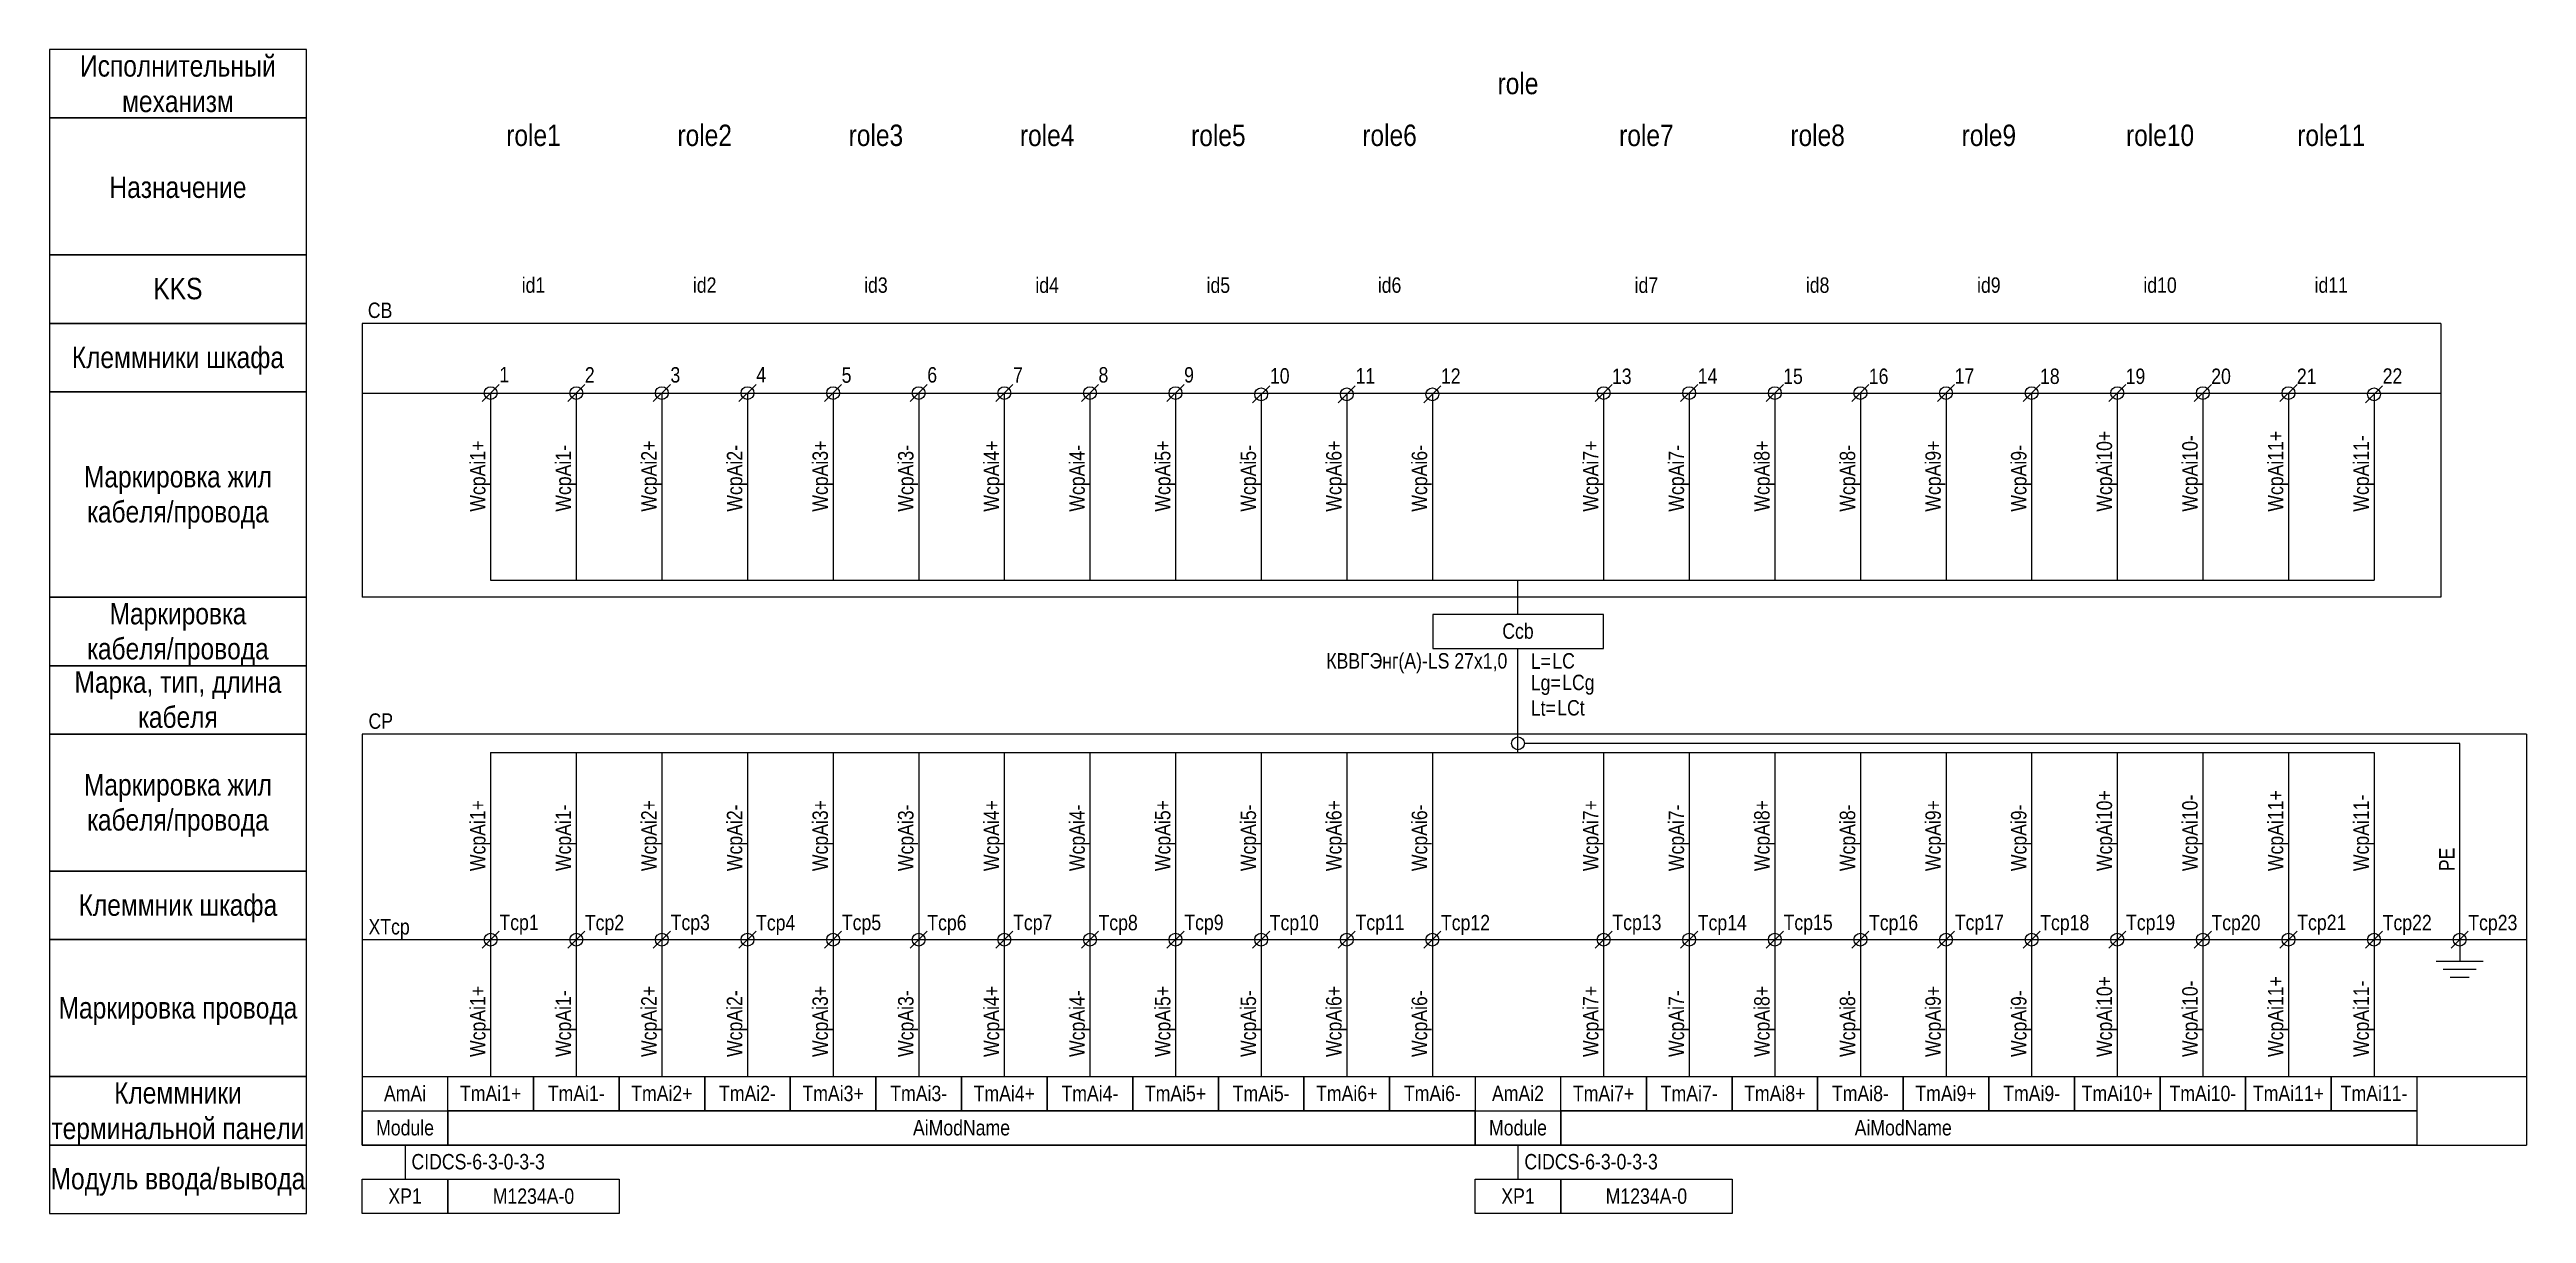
# Model space of a CAD drawing. Header units: millimetres. Extents: x 20 to 309, y -157 to -21.
import ezdxf

# ---------------------------------------------------------------- set-up
doc = ezdxf.new("R2010")
doc.units = ezdxf.units.MM
doc.header["$MEASUREMENT"] = 0
doc.linetypes.add('1_1', pattern=[2000, 1000, -1000])
doc.linetypes.add('4_2_1_2', pattern=[6702.777624, 3527.777672, -1763.888836, 0, -1411.111116])
for name, color, linetype in [('cp_names', 7, 'Continuous'), ('cp_params_ai', 7, 'Continuous'), ('cp_params_di', 7, 'Continuous'), ('cp_static_ai', 7, 'Continuous'), ('cp_static_di', 7, 'Continuous'), ('cp_static_do', 7, 'Continuous'), ('id_names', 7, 'Continuous'), ('id_params_ai', 7, 'Continuous'), ('id_params_di', 7, 'Continuous'), ('id_static_ai', 7, 'Continuous'), ('id_static_di', 7, 'Continuous')]:
    doc.layers.add(name, color=color, linetype=linetype)
doc.styles.add('СГЕНЕРИР_СТИЛЬ_1', font='ARIALN.TTF')

msp = doc.modelspace()

# ---------------------------------------------------------------- texts
at = {"layer": 'cp_names', "color": 7, "linetype": 'Continuous', "lineweight": 15, "insert": (35, -105.664115), "char_height": 2.5, "attachment_point": 2, "line_spacing_factor": 0.982786, "style": 'СГЕНЕРИР_СТИЛЬ_1'}
msp.add_mtext('\\A1;{\\pqc;\\fArial Narrow|b0|i0|c204|p34;Маркировка жил\\P\\pqc;\\fArial Narrow|b0|i0|c204|p34;кабеля/провода}', dxfattribs=at)
at = {"layer": 'cp_names', "color": 7, "linetype": 'Continuous', "lineweight": 15, "char_height": 2.5, "attachment_point": 2, "style": 'СГЕНЕРИР_СТИЛЬ_1'}
for s, insert in [('\\A1;{\\pqc;\\fArial Narrow|b0|i0|c204|p34;Клеммник\\fArial Narrow|b0|i0|c204|p34; шкафа}', (35, -119.717757)), ('\\A1;{\\pqc;\\fArial Narrow|b0|i0|c204|p34;Маркировка \\fArial Narrow|b0|i0|c204|p34;провода}', (35, -131.722933)), ('\\A1;{\\pqc;\\fArial Narrow|b0|i0|c204|p34;Модуль ввода/вывода}', (35.000029, -151.680589))]:
    msp.add_mtext(s, dxfattribs=dict(at, insert=insert))
at = {"layer": 'cp_names', "color": 7, "linetype": 'Continuous', "lineweight": 15, "insert": (35, -141.658923), "char_height": 2.5, "width": 30, "attachment_point": 2, "line_spacing_factor": 0.996518, "style": 'СГЕНЕРИР_СТИЛЬ_1'}
msp.add_mtext('\\A1;{\\pqc;\\fArial Narrow|b0|i0|c204|p34;Клеммник\\fArial Narrow|b0|i0|c204|p34;и терминальной панели}', dxfattribs=at)
at = {"layer": 'cp_params_ai', "color": 7, "linetype": 'Continuous', "lineweight": 15, "char_height": 1.8, "attachment_point": 1, "rotation": 90, "style": 'СГЕНЕРИР_СТИЛЬ_1'}
for s, insert in [('\\A1;{\\pql;\\fArial Narrow|b0|i0|c204|p34;WcpAi\\fArial Narrow|b0|i0|c204|p34;10\\fArial Narrow|b0|i0|c204|p34;+}', (259.116282, -74.999961)), ('\\A1;{\\pql;\\fArial Narrow|b0|i0|c204|p34;WcpAi1\\fArial Narrow|b0|i0|c204|p34;0\\fArial Narrow|b0|i0|c204|p34;-}', (269.116278, -74.999961)), ('\\A1;{\\pql;\\fArial Narrow|b0|i0|c204|p34;WcpAi\\fArial Narrow|b0|i0|c204|p34;11\\fArial Narrow|b0|i0|c204|p34;+}', (279.116279, -74.999961)), ('\\A1;{\\pql;\\fArial Narrow|b0|i0|c204|p34;WcpAi1\\fArial Narrow|b0|i0|c204|p34;1\\fArial Narrow|b0|i0|c204|p34;-}', (289.116275, -74.999961)), ('\\A1;{\\pql;\\fArial Narrow|b0|i0|c204|p34;WcpAi1\\fArial Narrow|b0|i0|c204|p34;+}', (69.116312, -74.999961)), ('\\A1;{\\pql;\\fArial Narrow|b0|i0|c204|p34;Wcp\\fArial Narrow|b0|i0|c204|p34;Ai\\fArial Narrow|b0|i0|c204|p34;1-}', (79.116307, -74.999961)), ('\\A1;{\\pql;\\fArial Narrow|b0|i0|c204|p34;WcpAi\\fArial Narrow|b0|i0|c204|p34;2\\fArial Narrow|b0|i0|c204|p34;+}', (89.116308, -74.999961)), ('\\A1;{\\pql;\\fArial Narrow|b0|i0|c204|p34;WcpAi\\fArial Narrow|b0|i0|c204|p34;2\\fArial Narrow|b0|i0|c204|p34;-}', (99.116304, -74.999961)), ('\\A1;{\\pql;\\fArial Narrow|b0|i0|c204|p34;WcpAi\\fArial Narrow|b0|i0|c204|p34;3\\fArial Narrow|b0|i0|c204|p34;+}', (109.116305, -74.999961)), ('\\A1;{\\pql;\\fArial Narrow|b0|i0|c204|p34;WcpAi\\fArial Narrow|b0|i0|c204|p34;3\\fArial Narrow|b0|i0|c204|p34;-}', (119.116301, -74.999961)), ('\\A1;{\\pql;\\fArial Narrow|b0|i0|c204|p34;WcpAi\\fArial Narrow|b0|i0|c204|p34;4\\fArial Narrow|b0|i0|c204|p34;+}', (129.123925, -74.999961)), ('\\A1;{\\pql;\\fArial Narrow|b0|i0|c204|p34;WcpAi\\fArial Narrow|b0|i0|c204|p34;4\\fArial Narrow|b0|i0|c204|p34;-}', (139.123921, -74.999961)), ('\\A1;{\\pql;\\fArial Narrow|b0|i0|c204|p34;WcpAi\\fArial Narrow|b0|i0|c204|p34;5\\fArial Narrow|b0|i0|c204|p34;+}', (149.123922, -74.999961)), ('\\A1;{\\pql;\\fArial Narrow|b0|i0|c204|p34;WcpAi\\fArial Narrow|b0|i0|c204|p34;5\\fArial Narrow|b0|i0|c204|p34;-}', (159.123918, -74.999961)), ('\\A1;{\\pql;\\fArial Narrow|b0|i0|c204|p34;WcpAi\\fArial Narrow|b0|i0|c204|p34;6\\fArial Narrow|b0|i0|c204|p34;+}', (169.116295, -74.999961)), ('\\A1;{\\pql;\\fArial Narrow|b0|i0|c204|p34;WcpAi\\fArial Narrow|b0|i0|c204|p34;6\\fArial Narrow|b0|i0|c204|p34;-}', (179.116291, -74.999961)), ('\\A1;{\\pql;\\fArial Narrow|b0|i0|c204|p34;WcpAi\\fArial Narrow|b0|i0|c204|p34;7\\fArial Narrow|b0|i0|c204|p34;+}', (199.123916, -74.999961)), ('\\A1;{\\pql;\\fArial Narrow|b0|i0|c204|p34;WcpAi\\fArial Narrow|b0|i0|c204|p34;7\\fArial Narrow|b0|i0|c204|p34;-}', (209.123911, -74.999961)), ('\\A1;{\\pql;\\fArial Narrow|b0|i0|c204|p34;WcpAi\\fArial Narrow|b0|i0|c204|p34;8\\fArial Narrow|b0|i0|c204|p34;+}', (219.116289, -74.999961)), ('\\A1;{\\pql;\\fArial Narrow|b0|i0|c204|p34;WcpAi\\fArial Narrow|b0|i0|c204|p34;8\\fArial Narrow|b0|i0|c204|p34;-}', (229.116284, -74.999961)), ('\\A1;{\\pql;\\fArial Narrow|b0|i0|c204|p34;WcpAi\\fArial Narrow|b0|i0|c204|p34;9\\fArial Narrow|b0|i0|c204|p34;+}', (239.116286, -74.999961)), ('\\A1;{\\pql;\\fArial Narrow|b0|i0|c204|p34;WcpAi\\fArial Narrow|b0|i0|c204|p34;9\\fArial Narrow|b0|i0|c204|p34;-}', (249.116281, -74.999961)), ('\\A1;{\\pql;\\fArial Narrow|b0|i0|c204|p34;WcpAi1\\fArial Narrow|b0|i0|c204|p34;+}', (69.116313, -116.999995)), ('\\A1;{\\pql;\\fArial Narrow|b0|i0|c204|p34;Wcp\\fArial Narrow|b0|i0|c204|p34;Ai\\fArial Narrow|b0|i0|c204|p34;1-}', (79.116309, -116.999995)), ('\\A1;{\\pql;\\fArial Narrow|b0|i0|c204|p34;WcpAi\\fArial Narrow|b0|i0|c204|p34;2\\fArial Narrow|b0|i0|c204|p34;+}', (89.11631, -116.999995)), ('\\A1;{\\pql;\\fArial Narrow|b0|i0|c204|p34;WcpAi\\fArial Narrow|b0|i0|c204|p34;2\\fArial Narrow|b0|i0|c204|p34;-}', (99.116306, -116.999995)), ('\\A1;{\\pql;\\fArial Narrow|b0|i0|c204|p34;WcpAi\\fArial Narrow|b0|i0|c204|p34;3\\fArial Narrow|b0|i0|c204|p34;+}', (109.116307, -116.999995)), ('\\A1;{\\pql;\\fArial Narrow|b0|i0|c204|p34;WcpAi\\fArial Narrow|b0|i0|c204|p34;3\\fArial Narrow|b0|i0|c204|p34;-}', (119.116302, -116.999995)), ('\\A1;{\\pql;\\fArial Narrow|b0|i0|c204|p34;WcpAi\\fArial Narrow|b0|i0|c204|p34;4\\fArial Narrow|b0|i0|c204|p34;+}', (129.123927, -116.999995)), ('\\A1;{\\pql;\\fArial Narrow|b0|i0|c204|p34;WcpAi\\fArial Narrow|b0|i0|c204|p34;4\\fArial Narrow|b0|i0|c204|p34;-}', (139.123923, -116.999995)), ('\\A1;{\\pql;\\fArial Narrow|b0|i0|c204|p34;WcpAi\\fArial Narrow|b0|i0|c204|p34;5\\fArial Narrow|b0|i0|c204|p34;+}', (149.123924, -116.999995)), ('\\A1;{\\pql;\\fArial Narrow|b0|i0|c204|p34;WcpAi\\fArial Narrow|b0|i0|c204|p34;5\\fArial Narrow|b0|i0|c204|p34;-}', (159.123919, -116.999995)), ('\\A1;{\\pql;\\fArial Narrow|b0|i0|c204|p34;WcpAi\\fArial Narrow|b0|i0|c204|p34;6\\fArial Narrow|b0|i0|c204|p34;+}', (169.116297, -116.999995)), ('\\A1;{\\pql;\\fArial Narrow|b0|i0|c204|p34;WcpAi\\fArial Narrow|b0|i0|c204|p34;6\\fArial Narrow|b0|i0|c204|p34;-}', (179.116293, -116.999995)), ('\\A1;{\\pql;\\fArial Narrow|b0|i0|c204|p34;WcpAi\\fArial Narrow|b0|i0|c204|p34;7\\fArial Narrow|b0|i0|c204|p34;+}', (199.123917, -116.999995)), ('\\A1;{\\pql;\\fArial Narrow|b0|i0|c204|p34;WcpAi\\fArial Narrow|b0|i0|c204|p34;7\\fArial Narrow|b0|i0|c204|p34;-}', (209.123913, -116.999995)), ('\\A1;{\\pql;\\fArial Narrow|b0|i0|c204|p34;WcpAi\\fArial Narrow|b0|i0|c204|p34;8\\fArial Narrow|b0|i0|c204|p34;+}', (219.11629, -116.999995)), ('\\A1;{\\pql;\\fArial Narrow|b0|i0|c204|p34;WcpAi\\fArial Narrow|b0|i0|c204|p34;8\\fArial Narrow|b0|i0|c204|p34;-}', (229.116286, -116.999995)), ('\\A1;{\\pql;\\fArial Narrow|b0|i0|c204|p34;WcpAi\\fArial Narrow|b0|i0|c204|p34;9\\fArial Narrow|b0|i0|c204|p34;+}', (239.116287, -116.999995)), ('\\A1;{\\pql;\\fArial Narrow|b0|i0|c204|p34;WcpAi\\fArial Narrow|b0|i0|c204|p34;9\\fArial Narrow|b0|i0|c204|p34;-}', (249.116283, -116.999995)), ('\\A1;{\\pql;\\fArial Narrow|b0|i0|c204|p34;WcpAi\\fArial Narrow|b0|i0|c204|p34;10\\fArial Narrow|b0|i0|c204|p34;+}', (259.116284, -116.999995)), ('\\A1;{\\pql;\\fArial Narrow|b0|i0|c204|p34;WcpAi1\\fArial Narrow|b0|i0|c204|p34;0\\fArial Narrow|b0|i0|c204|p34;-}', (269.11628, -116.999995)), ('\\A1;{\\pql;\\fArial Narrow|b0|i0|c204|p34;WcpAi\\fArial Narrow|b0|i0|c204|p34;11\\fArial Narrow|b0|i0|c204|p34;+}', (279.116281, -116.999995)), ('\\A1;{\\pql;\\fArial Narrow|b0|i0|c204|p34;WcpAi1\\fArial Narrow|b0|i0|c204|p34;1\\fArial Narrow|b0|i0|c204|p34;-}', (289.116276, -116.999995)), ('\\A1;{\\pql;\\fArial Narrow|b0|i0|c204|p34;WcpAi\\fArial Narrow|b0|i0|c204|p34;10\\fArial Narrow|b0|i0|c204|p34;+}', (259.116284, -138.715373)), ('\\A1;{\\pql;\\fArial Narrow|b0|i0|c204|p34;Wcp\\fArial Narrow|b0|i0|c204|p34;Ai\\fArial Narrow|b0|i0|c204|p34;10-}', (269.11628, -138.715373)), ('\\A1;{\\pql;\\fArial Narrow|b0|i0|c204|p34;WcpAi\\fArial Narrow|b0|i0|c204|p34;11\\fArial Narrow|b0|i0|c204|p34;+}', (279.116281, -138.715373)), ('\\A1;{\\pql;\\fArial Narrow|b0|i0|c204|p34;Wcp\\fArial Narrow|b0|i0|c204|p34;Ai\\fArial Narrow|b0|i0|c204|p34;11-}', (289.116276, -138.715373)), ('\\A1;{\\pql;\\fArial Narrow|b0|i0|c204|p34;WcpAi1\\fArial Narrow|b0|i0|c204|p34;+}', (69.116313, -138.715373)), ('\\A1;{\\pql;\\fArial Narrow|b0|i0|c204|p34;Wcp\\fArial Narrow|b0|i0|c204|p34;Ai\\fArial Narrow|b0|i0|c204|p34;1-}', (79.116309, -138.715373)), ('\\A1;{\\pql;\\fArial Narrow|b0|i0|c204|p34;WcpAi\\fArial Narrow|b0|i0|c204|p34;2\\fArial Narrow|b0|i0|c204|p34;+}', (89.11631, -138.715373)), ('\\A1;{\\pql;\\fArial Narrow|b0|i0|c204|p34;WcpAi\\fArial Narrow|b0|i0|c204|p34;2\\fArial Narrow|b0|i0|c204|p34;-}', (99.116306, -138.715373)), ('\\A1;{\\pql;\\fArial Narrow|b0|i0|c204|p34;WcpAi\\fArial Narrow|b0|i0|c204|p34;3\\fArial Narrow|b0|i0|c204|p34;+}', (109.116307, -138.715373)), ('\\A1;{\\pql;\\fArial Narrow|b0|i0|c204|p34;Wcp\\fArial Narrow|b0|i0|c204|p34;Ai\\fArial Narrow|b0|i0|c204|p34;3-}', (119.116302, -138.715373)), ('\\A1;{\\pql;\\fArial Narrow|b0|i0|c204|p34;WcpAi\\fArial Narrow|b0|i0|c204|p34;4\\fArial Narrow|b0|i0|c204|p34;+}', (129.123927, -138.715373)), ('\\A1;{\\pql;\\fArial Narrow|b0|i0|c204|p34;Wcp\\fArial Narrow|b0|i0|c204|p34;Ai\\fArial Narrow|b0|i0|c204|p34;4-}', (139.123923, -138.715373)), ('\\A1;{\\pql;\\fArial Narrow|b0|i0|c204|p34;WcpAi\\fArial Narrow|b0|i0|c204|p34;5\\fArial Narrow|b0|i0|c204|p34;+}', (149.123924, -138.715373)), ('\\A1;{\\pql;\\fArial Narrow|b0|i0|c204|p34;Wcp\\fArial Narrow|b0|i0|c204|p34;Ai\\fArial Narrow|b0|i0|c204|p34;5-}', (159.123919, -138.715373)), ('\\A1;{\\pql;\\fArial Narrow|b0|i0|c204|p34;WcpAi\\fArial Narrow|b0|i0|c204|p34;6\\fArial Narrow|b0|i0|c204|p34;+}', (169.116297, -138.715373)), ('\\A1;{\\pql;\\fArial Narrow|b0|i0|c204|p34;Wcp\\fArial Narrow|b0|i0|c204|p34;Ai\\fArial Narrow|b0|i0|c204|p34;6-}', (179.116293, -138.715373)), ('\\A1;{\\pql;\\fArial Narrow|b0|i0|c204|p34;WcpAi\\fArial Narrow|b0|i0|c204|p34;7\\fArial Narrow|b0|i0|c204|p34;+}', (199.123917, -138.715373)), ('\\A1;{\\pql;\\fArial Narrow|b0|i0|c204|p34;Wcp\\fArial Narrow|b0|i0|c204|p34;Ai\\fArial Narrow|b0|i0|c204|p34;7-}', (209.123913, -138.715373)), ('\\A1;{\\pql;\\fArial Narrow|b0|i0|c204|p34;WcpAi\\fArial Narrow|b0|i0|c204|p34;8\\fArial Narrow|b0|i0|c204|p34;+}', (219.11629, -138.715373)), ('\\A1;{\\pql;\\fArial Narrow|b0|i0|c204|p34;Wcp\\fArial Narrow|b0|i0|c204|p34;Ai\\fArial Narrow|b0|i0|c204|p34;8-}', (229.116286, -138.715373)), ('\\A1;{\\pql;\\fArial Narrow|b0|i0|c204|p34;WcpAi\\fArial Narrow|b0|i0|c204|p34;9\\fArial Narrow|b0|i0|c204|p34;+}', (239.116287, -138.715373)), ('\\A1;{\\pql;\\fArial Narrow|b0|i0|c204|p34;Wcp\\fArial Narrow|b0|i0|c204|p34;Ai\\fArial Narrow|b0|i0|c204|p34;9-}', (249.116283, -138.715373))]:
    msp.add_mtext(s, dxfattribs=dict(at, insert=insert))
at = {"layer": 'cp_params_ai', "color": 7, "linetype": 'Continuous', "lineweight": 15, "char_height": 1.8, "style": 'СГЕНЕРИР_СТИЛЬ_1'}
for s, insert, attachment_point in [('\\A1;{\\pql;\\fArial Narrow|b0|i0|c204|p34;CP}', (57.259036, -98.566398), 1), ('\\A1;{\\pql;\\fArial Narrow|b0|i0|c204|p34;XTcp}', (57.259036, -122.598162), 1), ('\\A1;{\\pql;\\fArial Narrow|b0|i0|c204|p34;Tcp1}', (72.55263, -122.087352), 1), ('\\A1;{\\pql;\\fArial Narrow|b0|i0|c204|p34;Tcp\\fArial Narrow|b0|i0|c204|p34;2}', (82.528954, -122.111029), 1), ('\\A1;{\\pql;\\fArial Narrow|b0|i0|c204|p34;Tcp\\fArial Narrow|b0|i0|c204|p34;3}', (92.552627, -122.087352), 1), ('\\A1;{\\pql;\\fArial Narrow|b0|i0|c204|p34;Tcp\\fArial Narrow|b0|i0|c204|p34;4}', (102.528951, -122.118652), 1), ('\\A1;{\\pql;\\fArial Narrow|b0|i0|c204|p34;Tcp\\fArial Narrow|b0|i0|c204|p34;5}', (112.552624, -122.094976), 1), ('\\A1;{\\pql;\\fArial Narrow|b0|i0|c204|p34;Tcp\\fArial Narrow|b0|i0|c204|p34;6}', (122.528947, -122.111029), 1), ('\\A1;{\\pql;\\fArial Narrow|b0|i0|c204|p34;Tcp\\fArial Narrow|b0|i0|c204|p34;7}', (132.55262, -122.094976), 1), ('\\A1;{\\pql;\\fArial Narrow|b0|i0|c204|p34;Tcp\\fArial Narrow|b0|i0|c204|p34;8}', (142.528944, -122.111029), 1), ('\\A1;{\\pql;\\fArial Narrow|b0|i0|c204|p34;Tcp\\fArial Narrow|b0|i0|c204|p34;9}', (152.552617, -122.087352), 1), ('\\A1;{\\pql;\\fArial Narrow|b0|i0|c204|p34;Tcp\\fArial Narrow|b0|i0|c204|p34;10}', (162.528941, -122.111029), 1), ('\\A1;{\\pql;\\fArial Narrow|b0|i0|c204|p34;Tcp\\fArial Narrow|b0|i0|c204|p34;1\\fArial Narrow|b0|i0|c204|p34;1}', (172.552614, -122.087352), 1), ('\\A1;{\\pql;\\fArial Narrow|b0|i0|c204|p34;Tcp\\fArial Narrow|b0|i0|c204|p34;1\\fArial Narrow|b0|i0|c204|p34;2}', (182.528937, -122.111029), 1), ('\\A1;{\\pql;\\fArial Narrow|b0|i0|c204|p34;Tcp1\\fArial Narrow|b0|i0|c204|p34;3}', (202.552611, -122.087352), 1), ('\\A1;{\\pql;\\fArial Narrow|b0|i0|c204|p34;Tcp\\fArial Narrow|b0|i0|c204|p34;14}', (212.528934, -122.111029), 1), ('\\A1;{\\pql;\\fArial Narrow|b0|i0|c204|p34;Tcp1\\fArial Narrow|b0|i0|c204|p34;5}', (222.552607, -122.087352), 1), ('\\A1;{\\pql;\\fArial Narrow|b0|i0|c204|p34;Tcp\\fArial Narrow|b0|i0|c204|p34;16}', (232.528931, -122.111029), 1), ('\\A1;{\\pql;\\fArial Narrow|b0|i0|c204|p34;Tcp1\\fArial Narrow|b0|i0|c204|p34;7}', (242.552604, -122.087352), 1), ('\\A1;{\\pql;\\fArial Narrow|b0|i0|c204|p34;Tcp\\fArial Narrow|b0|i0|c204|p34;18}', (252.528928, -122.111029), 1), ('\\A1;{\\pql;\\fArial Narrow|b0|i0|c204|p34;Tcp\\fArial Narrow|b0|i0|c204|p34;19}', (262.552601, -122.087352), 1), ('\\A1;{\\pql;\\fArial Narrow|b0|i0|c204|p34;Tcp2\\fArial Narrow|b0|i0|c204|p34;0}', (272.528924, -122.111029), 1), ('\\A1;{\\pql;\\fArial Narrow|b0|i0|c204|p34;Tcp\\fArial Narrow|b0|i0|c204|p34;2\\fArial Narrow|b0|i0|c204|p34;1}', (282.552598, -122.087352), 1), ('\\A1;{\\pql;\\fArial Narrow|b0|i0|c204|p34;Tcp\\fArial Narrow|b0|i0|c204|p34;2\\fArial Narrow|b0|i0|c204|p34;2}', (292.528921, -122.111029), 1), ('\\A1;{\\pql;\\fArial Narrow|b0|i0|c204|p34;Tcp2\\fArial Narrow|b0|i0|c204|p34;3}', (302.528921, -122.111029), 1), ('\\A1;{\\pqc;\\fArial Narrow|b0|i0|c204|p34;Tm\\fArial Narrow|b0|i0|c204|p34;Ai\\fArial Narrow|b0|i0|c204|p34;1+}', (71.525773, -142.072897), 2), ('\\A1;{\\pqc;\\fArial Narrow|b0|i0|c204|p34;Tm\\fArial Narrow|b0|i0|c204|p34;Ai\\fArial Narrow|b0|i0|c204|p34;1-}', (81.525773, -142.072897), 2), ('\\A1;{\\pqc;\\fArial Narrow|b0|i0|c204|p34;Tm\\fArial Narrow|b0|i0|c204|p34;Ai\\fArial Narrow|b0|i0|c204|p34;2+}', (91.52577, -142.072893), 2), ('\\A1;{\\pqc;\\fArial Narrow|b0|i0|c204|p34;Tm\\fArial Narrow|b0|i0|c204|p34;Ai\\fArial Narrow|b0|i0|c204|p34;2-}', (101.52577, -142.072893), 2), ('\\A1;{\\pqc;\\fArial Narrow|b0|i0|c204|p34;Tm\\fArial Narrow|b0|i0|c204|p34;Ai\\fArial Narrow|b0|i0|c204|p34;3+}', (111.525766, -142.072893), 2), ('\\A1;{\\pqc;\\fArial Narrow|b0|i0|c204|p34;Tm\\fArial Narrow|b0|i0|c204|p34;Ai\\fArial Narrow|b0|i0|c204|p34;3-}', (121.525766, -142.072893), 2), ('\\A1;{\\pqc;\\fArial Narrow|b0|i0|c204|p34;Tm\\fArial Narrow|b0|i0|c204|p34;Ai\\fArial Narrow|b0|i0|c204|p34;4+}', (131.525763, -142.080517), 2), ('\\A1;{\\pqc;\\fArial Narrow|b0|i0|c204|p34;Tm\\fArial Narrow|b0|i0|c204|p34;Ai\\fArial Narrow|b0|i0|c204|p34;4-}', (141.525763, -142.080517), 2), ('\\A1;{\\pqc;\\fArial Narrow|b0|i0|c204|p34;Tm\\fArial Narrow|b0|i0|c204|p34;Ai\\fArial Narrow|b0|i0|c204|p34;5+}', (151.52576, -142.080517), 2), ('\\A1;{\\pqc;\\fArial Narrow|b0|i0|c204|p34;Tm\\fArial Narrow|b0|i0|c204|p34;Ai\\fArial Narrow|b0|i0|c204|p34;5-}', (161.52576, -142.080517), 2), ('\\A1;{\\pqc;\\fArial Narrow|b0|i0|c204|p34;Tm\\fArial Narrow|b0|i0|c204|p34;Ai\\fArial Narrow|b0|i0|c204|p34;6+}', (171.525757, -142.072893), 2), ('\\A1;{\\pqc;\\fArial Narrow|b0|i0|c204|p34;Tm\\fArial Narrow|b0|i0|c204|p34;Ai\\fArial Narrow|b0|i0|c204|p34;6-}', (181.525757, -142.072893), 2), ('\\A1;{\\pqc;\\fArial Narrow|b0|i0|c204|p34;Tm\\fArial Narrow|b0|i0|c204|p34;Ai\\fArial Narrow|b0|i0|c204|p34;7+}', (201.525753, -142.080517), 2), ('\\A1;{\\pqc;\\fArial Narrow|b0|i0|c204|p34;Tm\\fArial Narrow|b0|i0|c204|p34;Ai\\fArial Narrow|b0|i0|c204|p34;7-}', (211.525753, -142.080517), 2), ('\\A1;{\\pqc;\\fArial Narrow|b0|i0|c204|p34;Tm\\fArial Narrow|b0|i0|c204|p34;Ai\\fArial Narrow|b0|i0|c204|p34;8+}', (221.52575, -142.072893), 2), ('\\A1;{\\pqc;\\fArial Narrow|b0|i0|c204|p34;Tm\\fArial Narrow|b0|i0|c204|p34;Ai\\fArial Narrow|b0|i0|c204|p34;8-}', (231.52575, -142.072893), 2), ('\\A1;{\\pqc;\\fArial Narrow|b0|i0|c204|p34;Tm\\fArial Narrow|b0|i0|c204|p34;Ai\\fArial Narrow|b0|i0|c204|p34;9+}', (241.525747, -142.072893), 2), ('\\A1;{\\pqc;\\fArial Narrow|b0|i0|c204|p34;Tm\\fArial Narrow|b0|i0|c204|p34;Ai\\fArial Narrow|b0|i0|c204|p34;9-}', (251.525747, -142.072893), 2), ('\\A1;{\\pqc;\\fArial Narrow|b0|i0|c204|p34;Tm\\fArial Narrow|b0|i0|c204|p34;Ai\\fArial Narrow|b0|i0|c204|p34;10+}', (261.525743, -142.072893), 2), ('\\A1;{\\pqc;\\fArial Narrow|b0|i0|c204|p34;Tm\\fArial Narrow|b0|i0|c204|p34;Ai\\fArial Narrow|b0|i0|c204|p34;10-}', (271.525743, -142.072893), 2), ('\\A1;{\\pqc;\\fArial Narrow|b0|i0|c204|p34;Tm\\fArial Narrow|b0|i0|c204|p34;Ai\\fArial Narrow|b0|i0|c204|p34;11+}', (281.52574, -142.072893), 2), ('\\A1;{\\pqc;\\fArial Narrow|b0|i0|c204|p34;Tm\\fArial Narrow|b0|i0|c204|p34;Ai\\fArial Narrow|b0|i0|c204|p34;11-}', (291.52574, -142.072893), 2), ('\\A1;{\\pqc;\\fArial Narrow|b0|i0|c204|p34;AiModName}', (126.525763, -146.080512), 2), ('\\A1;{\\pqc;\\fArial Narrow|b0|i0|c204|p34;AiModName}', (236.525747, -146.080512), 2)]:
    msp.add_mtext(s, dxfattribs=dict(at, insert=insert, attachment_point=attachment_point))
at = {"layer": 'cp_params_di', "color": 7, "linetype": 'Continuous', "lineweight": 15, "char_height": 1.8, "style": 'СГЕНЕРИР_СТИЛЬ_1'}
for s, insert, attachment_point in [('\\A1;{\\pql;\\fArial Narrow|b0|i0|c204|p34;CB}', (57.181387, -50.566396), 1), ('\\A1;{\\pqc;\\fArial Narrow|b0|i0|c204|p34;Am\\fArial Narrow|b0|i0|c204|p34;A\\fArial Narrow|b0|i0|c204|p34;i}', (61.525773, -142.080517), 2), ('\\A1;{\\pqc;\\fArial Narrow|b0|i0|c204|p34;AmAi\\fArial Narrow|b0|i0|c204|p34;2}', (191.525753, -142.072894), 2)]:
    msp.add_mtext(s, dxfattribs=dict(at, insert=insert, attachment_point=attachment_point))
at = {"layer": 'cp_static_ai', "color": 7, "linetype": 'Continuous', "lineweight": 15, "char_height": 1.8, "attachment_point": 1, "style": 'СГЕНЕРИР_СТИЛЬ_1'}
for s, insert in [('\\A1;{\\pql;\\fArial Narrow|b0|i0|c204|p34;1}', (72.55263, -58.087352)), ('\\A1;{\\pql;\\fArial Narrow|b0|i0|c204|p34;2}', (82.528954, -58.111029)), ('\\A1;{\\pql;\\fArial Narrow|b0|i0|c204|p34;\\fArial Narrow|b0|i0|c204|p34;\\fArial Narrow|b0|i0|c204|p34;3}', (92.528954, -58.111029)), ('\\A1;{\\pql;\\fArial Narrow|b0|i0|c204|p34;\\fArial Narrow|b0|i0|c204|p34;\\fArial Narrow|b0|i0|c204|p34;4}', (102.55263, -58.094976)), ('\\A1;{\\pql;\\fArial Narrow|b0|i0|c204|p34;\\fArial Narrow|b0|i0|c204|p34;\\fArial Narrow|b0|i0|c204|p34;5}', (112.528954, -58.138135)), ('\\A1;{\\pql;\\fArial Narrow|b0|i0|c204|p34;\\fArial Narrow|b0|i0|c204|p34;\\fArial Narrow|b0|i0|c204|p34;6}', (122.528954, -58.111029)), ('\\A1;{\\pql;\\fArial Narrow|b0|i0|c204|p34;\\fArial Narrow|b0|i0|c204|p34;7}', (132.55263, -58.114458)), ('\\A1;{\\pql;\\fArial Narrow|b0|i0|c204|p34;\\fArial Narrow|b0|i0|c204|p34;8}', (142.528954, -58.111029)), ('\\A1;{\\pql;\\fArial Narrow|b0|i0|c204|p34;\\fArial Narrow|b0|i0|c204|p34;9}', (152.528954, -58.111029)), ('\\A1;{\\pql;\\fArial Narrow|b0|i0|c204|p34;1\\fArial Narrow|b0|i0|c204|p34;0}', (162.552614, -58.230241)), ('\\A1;{\\pql;\\fArial Narrow|b0|i0|c204|p34;1\\fArial Narrow|b0|i0|c204|p34;1}', (172.552611, -58.230241)), ('\\A1;{\\pql;\\fArial Narrow|b0|i0|c204|p34;1\\fArial Narrow|b0|i0|c204|p34;2}', (182.528937, -58.253918)), ('\\A1;{\\pql;\\fArial Narrow|b0|i0|c204|p34;1\\fArial Narrow|b0|i0|c204|p34;3}', (202.505261, -58.277594)), ('\\A1;{\\pql;\\fArial Narrow|b0|i0|c204|p34;1\\fArial Narrow|b0|i0|c204|p34;4}', (212.528937, -58.253918)), ('\\A1;{\\pql;\\fArial Narrow|b0|i0|c204|p34;1\\fArial Narrow|b0|i0|c204|p34;5}', (222.505261, -58.277594)), ('\\A1;{\\pql;\\fArial Narrow|b0|i0|c204|p34;1\\fArial Narrow|b0|i0|c204|p34;6}', (232.505261, -58.277594)), ('\\A1;{\\pql;\\fArial Narrow|b0|i0|c204|p34;1\\fArial Narrow|b0|i0|c204|p34;7}', (242.528937, -58.253918)), ('\\A1;{\\pql;\\fArial Narrow|b0|i0|c204|p34;1\\fArial Narrow|b0|i0|c204|p34;8}', (252.505261, -58.277594)), ('\\A1;{\\pql;\\fArial Narrow|b0|i0|c204|p34;1\\fArial Narrow|b0|i0|c204|p34;9}', (262.505261, -58.277594)), ('\\A1;{\\pql;\\fArial Narrow|b0|i0|c204|p34;20}', (272.505254, -58.277594)), ('\\A1;{\\pql;\\fArial Narrow|b0|i0|c204|p34;21}', (282.505254, -58.277594)), ('\\A1;{\\pql;\\fArial Narrow|b0|i0|c204|p34;22}', (292.528931, -58.253918))]:
    msp.add_mtext(s, dxfattribs=dict(at, insert=insert))
at = {"layer": 'cp_static_ai', "color": 7, "linetype": 'Continuous', "lineweight": 15, "insert": (299.123904, -116.999995), "char_height": 1.8, "attachment_point": 1, "rotation": 90, "style": 'СГЕНЕРИР_СТИЛЬ_1'}
msp.add_mtext('\\A1;{\\pql;\\fArial Narrow|b0|i0|c204|p34;PE}', dxfattribs=at)
at = {"layer": 'cp_static_do', "color": 7, "linetype": 'Continuous', "lineweight": 15, "char_height": 1.8, "attachment_point": 2, "style": 'СГЕНЕРИР_СТИЛЬ_1'}
for s, insert in [('\\A1;{\\pqc;\\fArial Narrow|b0|i0|c204|p34;Module}', (61.525773, -146.080516)), ('\\A1;{\\pqc;\\fArial Narrow|b0|i0|c204|p34;Module}', (191.525753, -146.080516)), ('\\A1;{\\pqc;\\fArial Narrow|b0|i0|c204|p34;XP1}', (61.525773, -154.072891)), ('\\A1;{\\pqc;\\fArial Narrow|b0|i0|c204|p34;M12\\fArial Narrow|b0|i0|c204|p34;34A\\fArial Narrow|b0|i0|c204|p34;-0}', (76.525773, -154.0729)), ('\\A1;{\\pqc;\\fArial Narrow|b0|i0|c204|p34;XP1}', (191.525753, -154.072891)), ('\\A1;{\\pqc;\\fArial Narrow|b0|i0|c204|p34;M12\\fArial Narrow|b0|i0|c204|p34;34A\\fArial Narrow|b0|i0|c204|p34;-0}', (206.525753, -154.0729))]:
    msp.add_mtext(s, dxfattribs=dict(at, insert=insert))
at = {"layer": 'id_names', "color": 7, "linetype": 'Continuous', "lineweight": 15, "char_height": 2.5, "attachment_point": 2, "style": 'СГЕНЕРИР_СТИЛЬ_1'}
for s, insert, line_spacing_factor in [('\\A1;{\\pqc;\\fArial Narrow|b0|i0|c204|p34;Исполнительный\\P\\pqc;\\fArial Narrow|b0|i0|c204|p34;механизм}', (35, -21.664115), 0.994649), ('\\A1;{\\pqc;\\fArial Narrow|b0|i0|c204|p34;Маркировка жил\\P\\pqc;\\fArial Narrow|b0|i0|c204|p34;кабеля/провода}', (35, -69.664115), 0.982786), ('\\A1;{\\pqc;\\fArial Narrow|b0|i0|c204|p34;Маркировка\\P\\pqc;\\fArial Narrow|b0|i0|c204|p34;кабеля/провода}', (35, -85.664113), 0.982786), ('\\A1;{\\pqc;\\fArial Narrow|b0|i0|c204|p34;Марка, тип\\fArial Narrow|b0|i0|c204|p34;, длина\\P\\pqc;\\fArial Narrow|b0|i0|c204|p34;кабеля}', (35, -93.664115), 0.98101)]:
    msp.add_mtext(s, dxfattribs=dict(at, insert=insert, line_spacing_factor=line_spacing_factor))
for s, insert in [('\\A1;{\\pqc;\\fArial Narrow|b0|i0|c204|p34;Назначение}', (35, -35.840591)), ('\\A1;{\\pqc;\\fArial Narrow|b0|i0|c204|p34;KKS}', (35, -47.678817)), ('\\A1;{\\pqc;\\fArial Narrow|b0|i0|c204|p34;Клеммники шкафа}', (35, -55.717755))]:
    msp.add_mtext(s, dxfattribs=dict(at, insert=insert))
at = {"layer": 'id_params_ai', "color": 7, "linetype": 'Continuous', "lineweight": 15, "attachment_point": 2, "style": 'СГЕНЕРИР_СТИЛЬ_1'}
for s, insert, char_height in [('\\A1;{\\pqc;\\fArial Narrow|b0|i0|c204|p34;role}', (191.525753, -23.722937), 2.5), ('\\A1;{\\pqc;\\fArial Narrow|b0|i0|c204|p34;C\\fArial Narrow|b0|i0|c204|p34;cb}', (191.525753, -88.04875), 1.8)]:
    msp.add_mtext(s, dxfattribs=dict(at, insert=insert, char_height=char_height))
at = {"layer": 'id_params_ai', "color": 7, "linetype": 'Continuous', "lineweight": 15, "width": 18, "attachment_point": 2, "style": 'СГЕНЕРИР_СТИЛЬ_1'}
for s, insert, char_height in [('\\A1;{\\pqc;\\fArial Narrow|b0|i0|c204|p34;role\\fArial Narrow|b0|i0|c204|p34;1}', (76.525773, -29.771176), 2.5), ('\\A1;{\\pqc;\\fArial Narrow|b0|i0|c204|p34;role\\fArial Narrow|b0|i0|c204|p34;2}', (96.525773, -29.771176), 2.5), ('\\A1;{\\pqc;\\fArial Narrow|b0|i0|c204|p34;role\\fArial Narrow|b0|i0|c204|p34;3}', (116.525773, -29.771176), 2.5), ('\\A1;{\\pqc;\\fArial Narrow|b0|i0|c204|p34;role\\fArial Narrow|b0|i0|c204|p34;4}', (136.525773, -29.781765), 2.5), ('\\A1;{\\pqc;\\fArial Narrow|b0|i0|c204|p34;role\\fArial Narrow|b0|i0|c204|p34;5}', (156.525773, -29.781765), 2.5), ('\\A1;{\\pqc;\\fArial Narrow|b0|i0|c204|p34;role\\fArial Narrow|b0|i0|c204|p34;6}', (176.525773, -29.771176), 2.5), ('\\A1;{\\pqc;\\fArial Narrow|b0|i0|c204|p34;role\\fArial Narrow|b0|i0|c204|p34;7}', (206.525773, -29.781765), 2.5), ('\\A1;{\\pqc;\\fArial Narrow|b0|i0|c204|p34;role\\fArial Narrow|b0|i0|c204|p34;8}', (226.525773, -29.771176), 2.5), ('\\A1;{\\pqc;\\fArial Narrow|b0|i0|c204|p34;role\\fArial Narrow|b0|i0|c204|p34;9}', (246.525773, -29.771176), 2.5), ('\\A1;{\\pqc;\\fArial Narrow|b0|i0|c204|p34;role\\fArial Narrow|b0|i0|c204|p34;10}', (266.525773, -29.771176), 2.5), ('\\A1;{\\pqc;\\fArial Narrow|b0|i0|c204|p34;role\\fArial Narrow|b0|i0|c204|p34;11}', (286.525773, -29.771176), 2.5), ('\\A1;{\\pqc;\\fArial Narrow|b0|i0|c204|p34;id\\fArial Narrow|b0|i0|c204|p34;1}', (76.525773, -47.625826), 1.8), ('\\A1;{\\pqc;\\fArial Narrow|b0|i0|c204|p34;id\\fArial Narrow|b0|i0|c204|p34;2}', (96.525773, -47.625826), 1.8), ('\\A1;{\\pqc;\\fArial Narrow|b0|i0|c204|p34;id\\fArial Narrow|b0|i0|c204|p34;3}', (116.525773, -47.625826), 1.8), ('\\A1;{\\pqc;\\fArial Narrow|b0|i0|c204|p34;id\\fArial Narrow|b0|i0|c204|p34;4}', (136.525773, -47.63345), 1.8), ('\\A1;{\\pqc;\\fArial Narrow|b0|i0|c204|p34;id\\fArial Narrow|b0|i0|c204|p34;5}', (156.525773, -47.63345), 1.8), ('\\A1;{\\pqc;\\fArial Narrow|b0|i0|c204|p34;id\\fArial Narrow|b0|i0|c204|p34;6}', (176.525773, -47.625826), 1.8), ('\\A1;{\\pqc;\\fArial Narrow|b0|i0|c204|p34;id\\fArial Narrow|b0|i0|c204|p34;7}', (206.525773, -47.63345), 1.8), ('\\A1;{\\pqc;\\fArial Narrow|b0|i0|c204|p34;id\\fArial Narrow|b0|i0|c204|p34;8}', (226.525773, -47.625826), 1.8), ('\\A1;{\\pqc;\\fArial Narrow|b0|i0|c204|p34;id\\fArial Narrow|b0|i0|c204|p34;9}', (246.525773, -47.625826), 1.8), ('\\A1;{\\pqc;\\fArial Narrow|b0|i0|c204|p34;id\\fArial Narrow|b0|i0|c204|p34;10}', (266.525773, -47.625826), 1.8), ('\\A1;{\\pqc;\\fArial Narrow|b0|i0|c204|p34;id\\fArial Narrow|b0|i0|c204|p34;11}', (286.525773, -47.625826), 1.8)]:
    msp.add_mtext(s, dxfattribs=dict(at, insert=insert, char_height=char_height))
at = {"layer": 'id_params_di', "color": 7, "linetype": 'Continuous', "lineweight": 15, "char_height": 1.8, "attachment_point": 1, "style": 'СГЕНЕРИР_СТИЛЬ_1'}
for s, insert in [('\\A1;{\\pql;\\fArial Narrow|b0|i0|c204|p34;LC}', (195.536027, -91.531108)), ('\\A1;{\\pql;\\fArial Narrow|b0|i0|c204|p34;LCg}', (196.688039, -94.047826)), ('\\A1;{\\pql;\\fArial Narrow|b0|i0|c204|p34;LCt}', (196.112045, -97.012553))]:
    msp.add_mtext(s, dxfattribs=dict(at, insert=insert))
at = {"layer": 'id_static_di', "color": 7, "linetype": 'Continuous', "lineweight": 15, "char_height": 1.8, "attachment_point": 1, "style": 'СГЕНЕРИР_СТИЛЬ_1'}
for s, insert in [('\\A1;{\\pql;\\fArial Narrow|b0|i0|c204|p34;КВВГЭнг(А)-LS \\fArial Narrow|b0|i0|c204|p34;27\\fArial Narrow|b0|i0|c204|p34;х1,0}', (169.13917, -91.531101)), ('\\A1;{\\pql;\\fArial Narrow|b0|i0|c204|p34;L=}', (193.02026, -91.562865)), ('\\A1;{\\pql;\\fArial Narrow|b0|i0|c204|p34;Lg=}', (193.02026, -94.079583)), ('\\A1;{\\pql;\\fArial Narrow|b0|i0|c204|p34;Lt=}', (193.02026, -97.04431)), ('\\A1;{\\pql;\\fArial Narrow|b0|i0|c204|p34;CIDC\\fArial Narrow|b0|i0|c204|p34;S\\fArial Narrow|b0|i0|c204|p34;-6-3-0-3-3}', (62.277566, -150.048751)), ('\\A1;{\\pql;\\fArial Narrow|b0|i0|c204|p34;CIDC\\fArial Narrow|b0|i0|c204|p34;S\\fArial Narrow|b0|i0|c204|p34;-6-3-0-3-3}', (192.277546, -150.048751))]:
    msp.add_mtext(s, dxfattribs=dict(at, insert=insert))

# ---------------------------------------------------------------- linework, layer by layer
at = {"layer": 'cp_names', "color": 7, "linetype": 'Continuous', "lineweight": 15, "ltscale": 100}
for points in [[(20, -117), (50, -117), (50, -101), (20, -101)], [(20, -125), (50, -125), (50, -117), (20, -117)], [(20, -141), (50, -141), (50, -125), (20, -125)], [(20, -149), (50, -149), (50, -141), (20, -141)], [(20, -157), (50, -157), (50, -149), (20, -149)]]:
    msp.add_lwpolyline(points, close=True, dxfattribs=at)
at = {"layer": 'cp_static_ai', "color": 7, "linetype": 'Continuous', "lineweight": 15, "ltscale": 100}
for p, q in [((70.52577, -62.142885), (72.52577, -60.142885)), ((80.52577, -62.142885), (82.52577, -60.142885)), ((90.52577, -62.142885), (92.52577, -60.142885)), ((100.52577, -62.142885), (102.52577, -60.142885)), ((110.52577, -62.142885), (112.52577, -60.142885)), ((120.52577, -62.142885), (122.52577, -60.142885)), ((130.52577, -62.142885), (132.52577, -60.142885)), ((140.52577, -62.142885), (142.52577, -60.142885)), ((150.52577, -62.142885), (152.52577, -60.142885)), ((160.525753, -62.285774), (162.525753, -60.285774)), ((170.525753, -62.285774), (172.525753, -60.285774)), ((180.525753, -62.285774), (182.525753, -60.285774)), ((200.52575, -62.142885), (202.52575, -60.142885)), ((210.52575, -62.142885), (212.52575, -60.142885)), ((220.52575, -62.142885), (222.52575, -60.142885)), ((230.52575, -62.142885), (232.52575, -60.142885)), ((240.52575, -62.142885), (242.52575, -60.142885)), ((250.52575, -62.142885), (252.52575, -60.142885)), ((260.52575, -62.142885), (262.52575, -60.142885)), ((270.52575, -62.142885), (272.52575, -60.142885)), ((280.52575, -62.142885), (282.52575, -60.142885)), ((290.525734, -62.285774), (292.525734, -60.285774)), ((70.525773, -125.999996), (72.525773, -123.999996)), ((80.525773, -125.999996), (82.525773, -123.999996)), ((90.52577, -125.999996), (92.52577, -123.999996)), ((100.52577, -125.999996), (102.52577, -123.999996)), ((110.525766, -125.999996), (112.525766, -123.999996)), ((120.525766, -125.999996), (122.525766, -123.999996)), ((130.525763, -125.999996), (132.525763, -123.999996)), ((140.525763, -125.999996), (142.525763, -123.999996)), ((150.52576, -125.999996), (152.52576, -123.999996)), ((160.52576, -125.999996), (162.52576, -123.999996)), ((170.525757, -125.999996), (172.525757, -123.999996)), ((180.525757, -125.999996), (182.525757, -123.999996)), ((200.525753, -125.999996), (202.525753, -123.999996)), ((210.525753, -125.999996), (212.525753, -123.999996)), ((220.52575, -125.999996), (222.52575, -123.999996)), ((230.52575, -125.999996), (232.52575, -123.999996)), ((240.525747, -125.999996), (242.525747, -123.999996)), ((250.525747, -125.999996), (252.525747, -123.999996)), ((260.525743, -125.999996), (262.525743, -123.999996)), ((270.525743, -125.999996), (272.525743, -123.999996)), ((280.52574, -125.999996), (282.52574, -123.999996)), ((290.52574, -125.999996), (292.52574, -123.999996)), ((300.52574, -125.999996), (302.52574, -123.999996)), ((71.525773, -124.999996), (71.525773, -141)), ((81.525773, -124.999996), (81.525773, -141)), ((91.52577, -124.999996), (91.52577, -141)), ((101.52577, -124.999996), (101.52577, -141)), ((111.525766, -124.999996), (111.525766, -141)), ((121.525766, -124.999996), (121.525766, -141)), ((131.525763, -124.999996), (131.525763, -141)), ((141.525763, -124.999996), (141.525763, -141)), ((151.52576, -124.999996), (151.52576, -141)), ((161.52576, -124.999996), (161.52576, -141)), ((171.525757, -124.999996), (171.525757, -141)), ((181.525757, -124.999996), (181.525757, -141)), ((201.525753, -124.999996), (201.525753, -141)), ((211.525753, -124.999996), (211.525753, -141)), ((221.52575, -124.999996), (221.52575, -141)), ((231.52575, -124.999996), (231.52575, -141)), ((241.525747, -124.999996), (241.525747, -141)), ((251.525747, -124.999996), (251.525747, -141)), ((261.525743, -124.999996), (261.525743, -141)), ((271.525743, -124.999996), (271.525743, -141)), ((281.52574, -124.999996), (281.52574, -141)), ((291.52574, -124.999996), (291.52574, -141)), ((301.52574, -124.999996), (301.52574, -127.525363)), ((298.783514, -127.525363), (304.267966, -127.525363)), ((299.59543, -128.459169), (303.456051, -128.459169)), ((300.407345, -129.392975), (302.644135, -129.392975)), ((56.525773, -141), (309.325191, -141)), ((56.525773, -149), (309.325191, -149))]:
    msp.add_line(p, q, dxfattribs=at)
at = {"layer": 'cp_static_ai', "color": 7, "linetype": '1_1', "lineweight": 15, "ltscale": 100}
for p, q in [((309.325191, -101), (56.525773, -101)), ((56.525773, -101), (56.525773, -149)), ((309.325191, -101), (309.325191, -149))]:
    msp.add_line(p, q, dxfattribs=at)
at = {"layer": 'cp_static_ai', "color": 7, "linetype": 'Continuous', "lineweight": 15, "ltscale": 100}
msp.add_lwpolyline([(301.52574, -124.999996), (301.52574, -102.071459), (192.275753, -102.071459)], dxfattribs=at)
for points in [[(66.525773, -141), (76.525773, -141), (76.525773, -145), (66.525773, -145)], [(76.525773, -141), (86.525773, -141), (86.525773, -145), (76.525773, -145)], [(86.52577, -141), (96.52577, -141), (96.52577, -145), (86.52577, -145)], [(96.52577, -141), (106.52577, -141), (106.52577, -145), (96.52577, -145)], [(106.525766, -141), (116.525766, -141), (116.525766, -145), (106.525766, -145)], [(116.525766, -141), (126.525766, -141), (126.525766, -145), (116.525766, -145)], [(126.525763, -141), (136.525763, -141), (136.525763, -145), (126.525763, -145)], [(136.525763, -141), (146.525763, -141), (146.525763, -145), (136.525763, -145)], [(146.52576, -141), (156.52576, -141), (156.52576, -145), (146.52576, -145)], [(156.52576, -141), (166.52576, -141), (166.52576, -145), (156.52576, -145)], [(166.525757, -141), (176.525757, -141), (176.525757, -145), (166.525757, -145)], [(176.525757, -141), (186.525757, -141), (186.525757, -145), (176.525757, -145)], [(196.525753, -141), (206.525753, -141), (206.525753, -145), (196.525753, -145)], [(206.525753, -141), (216.525753, -141), (216.525753, -145), (206.525753, -145)], [(216.52575, -141), (226.52575, -141), (226.52575, -145), (216.52575, -145)], [(226.52575, -141), (236.52575, -141), (236.52575, -145), (226.52575, -145)], [(236.525747, -141), (246.525747, -141), (246.525747, -145), (236.525747, -145)], [(246.525747, -141), (256.525747, -141), (256.525747, -145), (246.525747, -145)], [(256.525743, -141), (266.525743, -141), (266.525743, -145), (256.525743, -145)], [(266.525743, -141), (276.525743, -141), (276.525743, -145), (266.525743, -145)], [(276.52574, -141), (286.52574, -141), (286.52574, -145), (276.52574, -145)], [(286.52574, -141), (296.52574, -141), (296.52574, -145), (286.52574, -145)], [(66.525773, -145), (186.525753, -145), (186.525753, -149), (66.525773, -149)], [(196.525753, -145), (296.525737, -145), (296.525737, -149), (196.525753, -149)]]:
    msp.add_lwpolyline(points, close=True, dxfattribs=at)
for centre in [(71.52577, -61.142885), (81.52577, -61.142885), (91.52577, -61.142885), (101.52577, -61.142885), (111.52577, -61.142885), (121.52577, -61.142885), (131.52577, -61.142885), (141.52577, -61.142885), (151.52577, -61.142885), (161.525753, -61.285774), (171.525753, -61.285774), (181.525753, -61.285774), (201.52575, -61.142885), (211.52575, -61.142885), (221.52575, -61.142885), (231.52575, -61.142885), (241.52575, -61.142885), (251.52575, -61.142885), (261.52575, -61.142885), (271.52575, -61.142885), (281.52575, -61.142885), (291.525734, -61.285774), (191.525753, -102.071459), (71.525773, -124.999996), (81.525773, -124.999996), (91.52577, -124.999996), (101.52577, -124.999996), (111.525766, -124.999996), (121.525766, -124.999996), (131.525763, -124.999996), (141.525763, -124.999996), (151.52576, -124.999996), (161.52576, -124.999996), (171.525757, -124.999996), (181.525757, -124.999996), (201.525753, -124.999996), (211.525753, -124.999996), (221.52575, -124.999996), (231.52575, -124.999996), (241.525747, -124.999996), (251.525747, -124.999996), (261.525743, -124.999996), (271.525743, -124.999996), (281.52574, -124.999996), (291.52574, -124.999996), (301.52574, -124.999996)]:
    msp.add_circle(centre, 0.75, dxfattribs=at)
at = {"layer": 'cp_static_di', "color": 7, "linetype": '4_2_1_2', "lineweight": 15, "ltscale": 100}
for p, q in [((56.525773, -61.142885), (299.325191, -61.142885)), ((56.525773, -125), (309.325191, -125))]:
    msp.add_line(p, q, dxfattribs=at)
at = {"layer": 'cp_static_di', "color": 7, "linetype": 'Continuous', "lineweight": 15, "ltscale": 100}
for p, q in [((71.52577, -61.142885), (71.525771, -82.999962)), ((81.52577, -61.142885), (81.525771, -82.999962)), ((91.525766, -61.142885), (91.525768, -82.999962)), ((101.525766, -61.142885), (101.525768, -82.999962)), ((111.525763, -61.142885), (111.525765, -82.999962)), ((121.525763, -61.142885), (121.525765, -82.999962)), ((131.52576, -61.142885), (131.525761, -82.999962)), ((141.52576, -61.142885), (141.525761, -82.999962)), ((151.525757, -61.142885), (151.525758, -82.999962)), ((161.525757, -61.142885), (161.525758, -82.999962)), ((171.525753, -61.142885), (171.525755, -82.999962)), ((181.525753, -61.142885), (181.525755, -82.999962)), ((201.52575, -61.142885), (201.525752, -82.999962)), ((211.52575, -61.142885), (211.525752, -82.999962)), ((221.525747, -61.142885), (221.525748, -82.999962)), ((231.525747, -61.142885), (231.525748, -82.999962)), ((241.525743, -61.142885), (241.525745, -82.999962)), ((251.525743, -61.142885), (251.525745, -82.999962)), ((261.52574, -61.142885), (261.525742, -82.999962)), ((271.52574, -61.142885), (271.525742, -82.999962)), ((281.525737, -61.142885), (281.525739, -82.999962)), ((291.525737, -61.142885), (291.525739, -82.999962)), ((71.525771, -103.142919), (71.525773, -124.999996)), ((71.525771, -103.142919), (291.525739, -103.142919)), ((81.525771, -103.142919), (81.525773, -124.999996)), ((91.525768, -103.142919), (91.52577, -124.999996)), ((101.525768, -103.142919), (101.52577, -124.999996)), ((111.525765, -103.142919), (111.525766, -124.999996)), ((121.525765, -103.142919), (121.525766, -124.999996)), ((131.525761, -103.142919), (131.525763, -124.999996)), ((141.525761, -103.142919), (141.525763, -124.999996)), ((151.525758, -103.142919), (151.52576, -124.999996)), ((161.525758, -103.142919), (161.52576, -124.999996)), ((171.525755, -103.142919), (171.525757, -124.999996)), ((181.525755, -103.142919), (181.525757, -124.999996)), ((201.525752, -103.142919), (201.525753, -124.999996)), ((211.525752, -103.142919), (211.525753, -124.999996)), ((221.525748, -103.142919), (221.52575, -124.999996)), ((231.525748, -103.142919), (231.52575, -124.999996)), ((241.525745, -103.142919), (241.525747, -124.999996)), ((251.525745, -103.142919), (251.525747, -124.999996)), ((261.525742, -103.142919), (261.525743, -124.999996)), ((271.525742, -103.142919), (271.525743, -124.999996)), ((281.525739, -103.142919), (281.52574, -124.999996)), ((291.525739, -103.142919), (291.52574, -124.999996))]:
    msp.add_line(p, q, dxfattribs=at)
at = {"layer": 'cp_static_do', "color": 7, "linetype": 'Continuous', "lineweight": 15, "ltscale": 100}
for p, q in [((61.525773, -149), (61.525773, -153)), ((191.525753, -149), (191.525753, -153))]:
    msp.add_line(p, q, dxfattribs=at)
for points in [[(66.525773, -149), (56.525773, -149), (56.525773, -145), (66.525773, -145)], [(196.525753, -149), (186.525753, -149), (186.525753, -145), (196.525753, -145)], [(66.525773, -157), (56.525773, -157), (56.525773, -153), (66.525773, -153)], [(66.525773, -153), (86.525773, -153), (86.525773, -157), (66.525773, -157)], [(196.525753, -157), (186.525753, -157), (186.525753, -153), (196.525753, -153)], [(196.525753, -153), (216.525753, -153), (216.525753, -157), (196.525753, -157)]]:
    msp.add_lwpolyline(points, close=True, dxfattribs=at)
at = {"layer": 'id_names', "color": 7, "linetype": 'Continuous', "lineweight": 15, "ltscale": 100}
for points in [[(20, -29), (50, -29), (50, -21), (20, -21)], [(20, -45), (50, -45), (50, -29), (20, -29)], [(20, -53), (50, -53), (50, -45), (20, -45)], [(20, -61), (50, -61), (50, -53), (20, -53)], [(20, -85), (50, -85), (50, -61), (20, -61)], [(20, -93), (50, -93), (50, -85), (20, -85)], [(20, -101), (50, -101), (50, -93), (20, -93)]]:
    msp.add_lwpolyline(points, close=True, dxfattribs=at)
at = {"layer": 'id_static_ai', "color": 7, "linetype": '1_1', "lineweight": 15, "ltscale": 100}
for p, q in [((56.525773, -53), (56.525773, -85)), ((299.325191, -53), (56.525773, -53)), ((299.325191, -53), (299.325191, -85)), ((299.325191, -85), (56.525773, -85))]:
    msp.add_line(p, q, dxfattribs=at)
at = {"layer": 'id_static_ai', "color": 7, "linetype": 'Continuous', "lineweight": 15, "ltscale": 100}
for p, q in [((71.525771, -82.999962), (291.525739, -82.999962)), ((191.525753, -86.999995), (191.525753, -82.999994)), ((191.525753, -103.142919), (191.525753, -90.999995))]:
    msp.add_line(p, q, dxfattribs=at)
msp.add_lwpolyline([(181.575141, -90.999995), (201.525753, -90.999995), (201.525753, -86.999995), (181.575141, -86.999995)], close=True, dxfattribs=at)

msp.set_redraw_order([(e.dxf.handle, doc.entitydb.next_handle()) for e in msp.query("TEXT MTEXT ATTDEF DIMENSION ARC_DIMENSION")])  # texts and dimensions are drawn at this point

doc.saveas('drawing.dxf')
